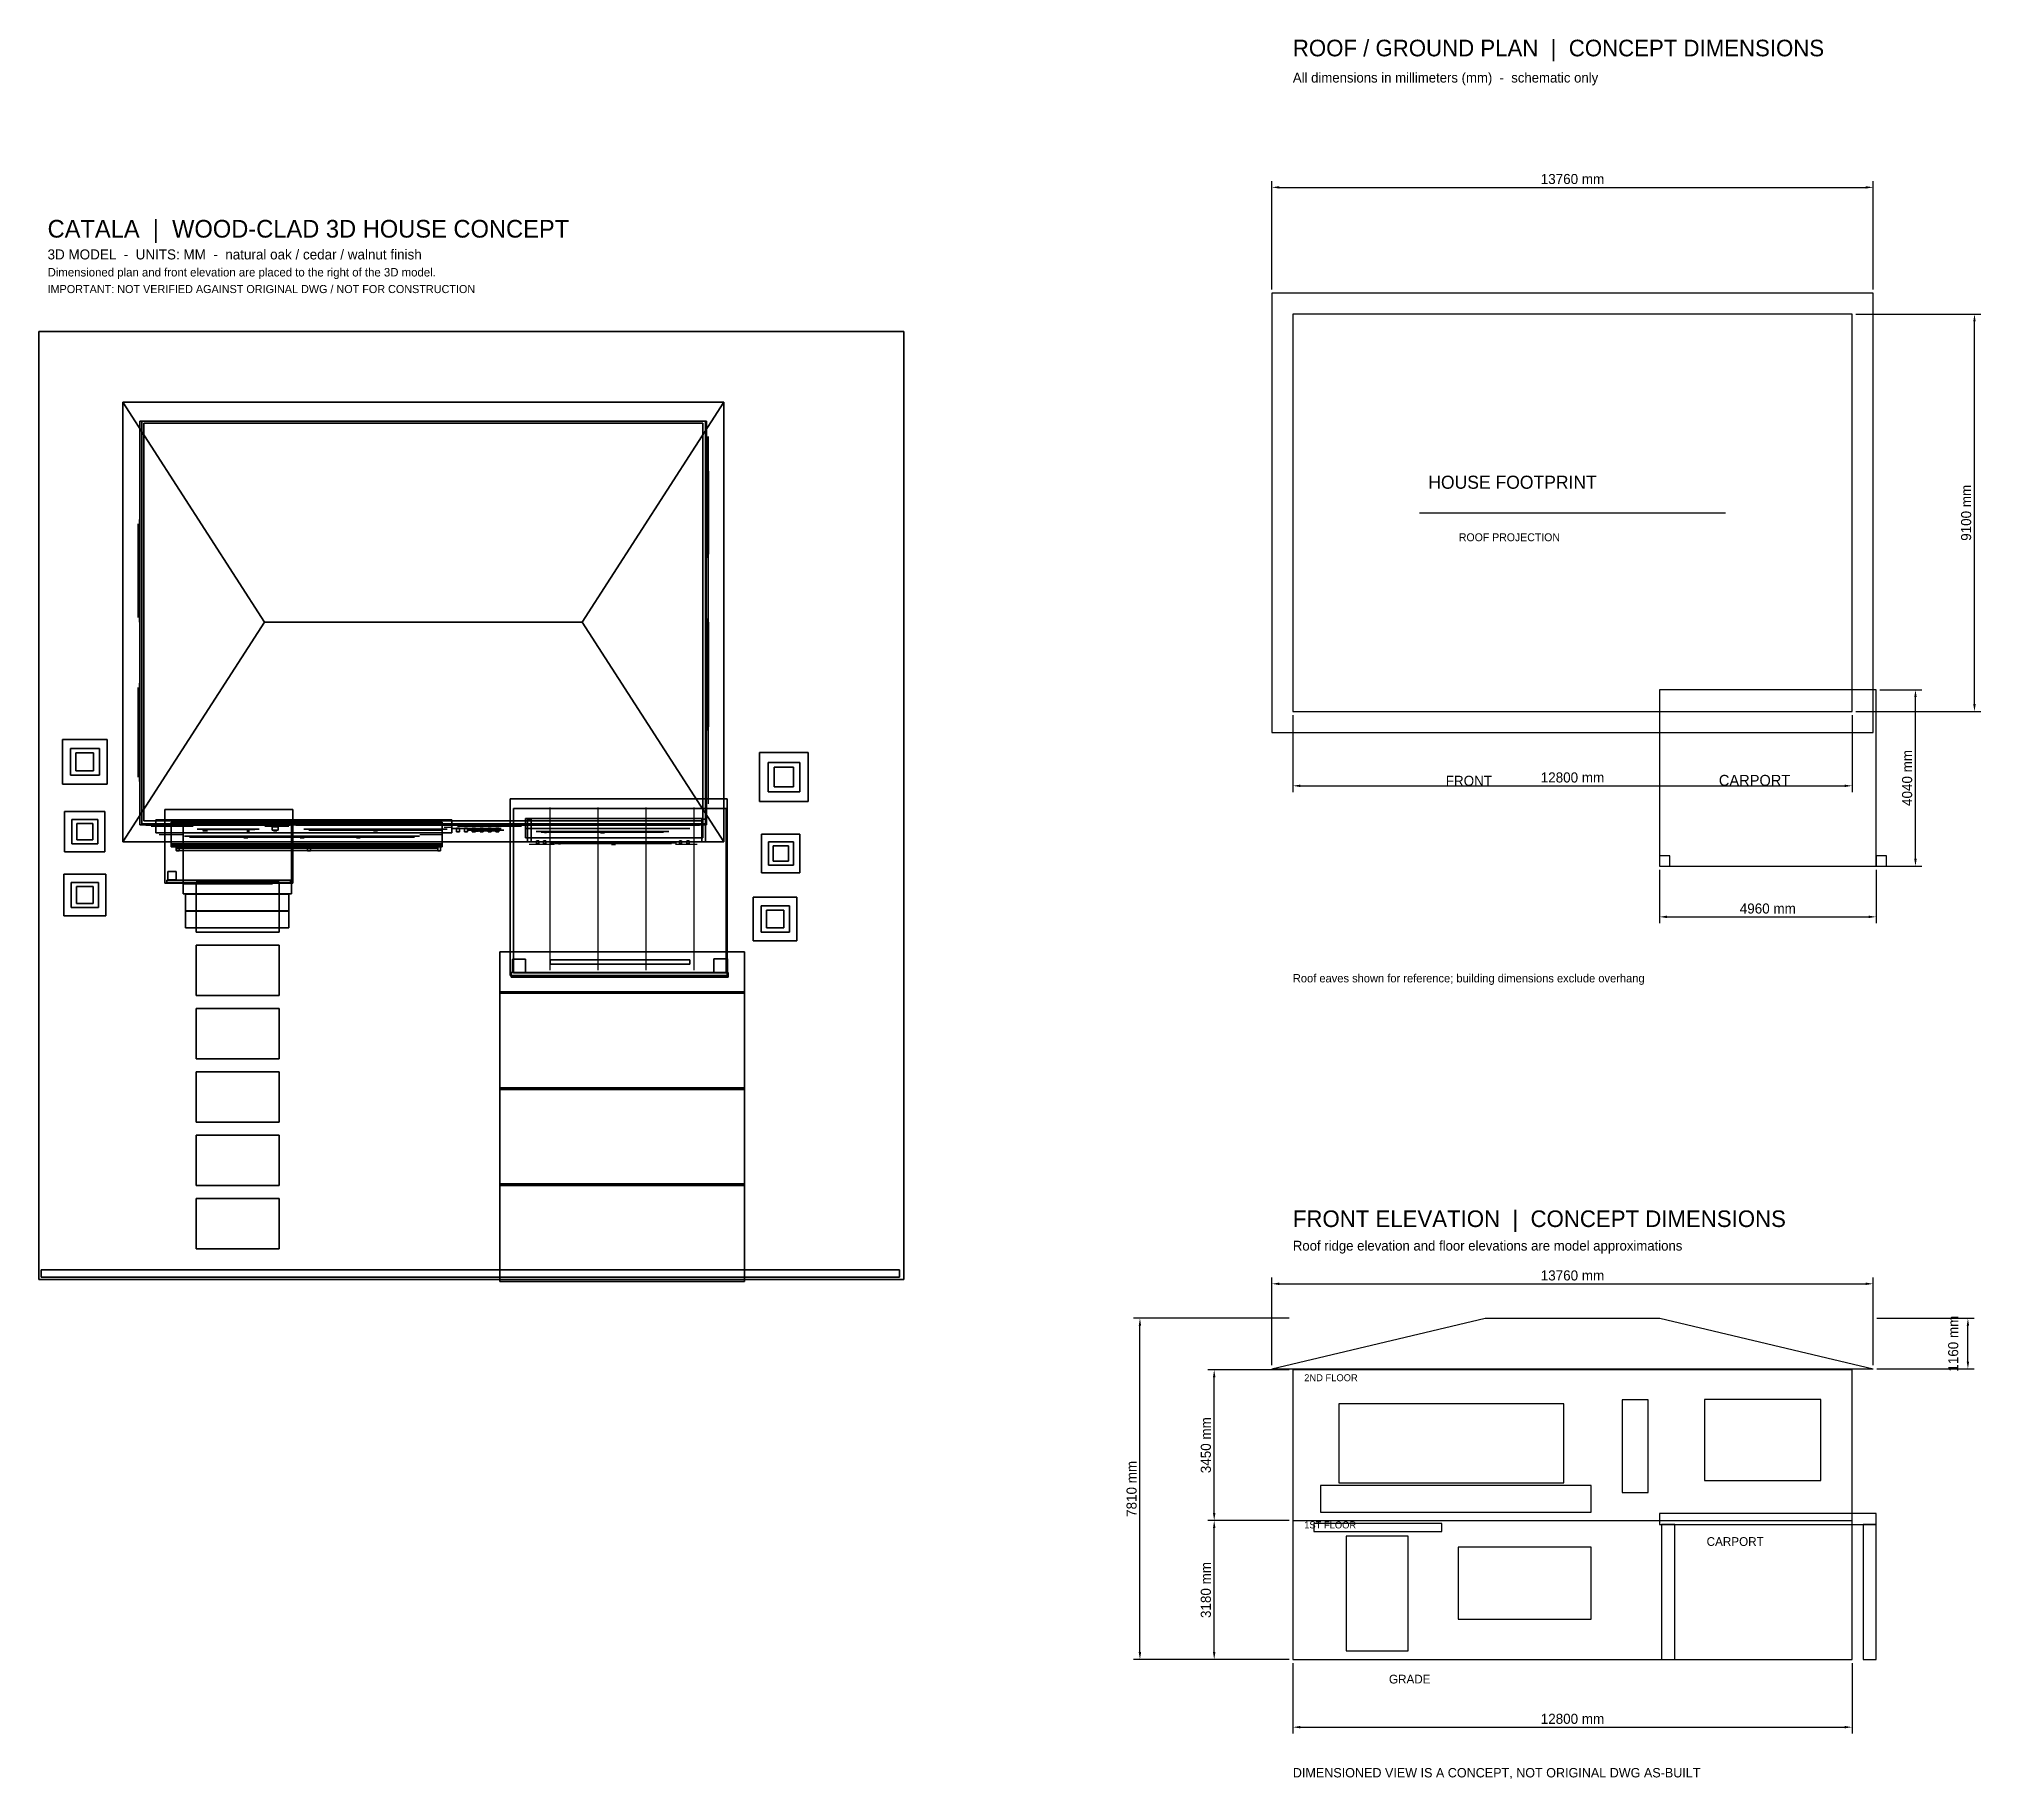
# Model space of a CAD drawing. Header units: millimetres. Extents: x -2400 to 42053, y -21940 to 17900.
import ezdxf

# ---------------------------------------------------------------- set-up
doc = ezdxf.new("R2010")
doc.units = ezdxf.units.MM
for name, color, linetype, true_color in [('BALCONY', 7, 'Continuous', 0x85898b), ('BALCONY_GLAZING', 7, 'Continuous', 0x668292), ('CAD_ELEVATION', 7, 'Continuous', 0x31302c), ('CAD_GUIDES', 7, 'Continuous', 0xb3aea5), ('CAD_LABELS', 7, 'Continuous', 0x302c28), ('CAD_PLAN', 7, 'Continuous', 0x31302c), ('DETAIL_TRIM', 7, 'Continuous', 0x85898b), ('DIMENSIONS_MM', 7, 'Continuous', 0xbc7034), ('DRIVEWAY', 7, 'Continuous', 0x85898b), ('ENTRY_DOOR', 7, 'Continuous', 0x593723), ('ENTRY_PATH', 7, 'Continuous', 0x85898b), ('ENTRY_STEPS', 7, 'Continuous', 0x85898b), ('EXTERIOR_GROUND', 7, 'Continuous', 0xb98755), ('EXTERIOR_LIGHTING', 7, 'Continuous', 0x85898b), ('EXTERIOR_UPPER', 7, 'Continuous', 0xc79662), ('FEATURE_CLADDING', 7, 'Continuous', 0x6a432f), ('FLOOR_BAND', 7, 'Continuous', 0x332923), ('FOUNDATION_PLINTH', 7, 'Continuous', 0x817a6e), ('GARAGE_BACK_WALL', 7, 'Continuous', 0xcba06d), ('GARAGE_CANOPY', 7, 'Continuous', 0x332c28), ('GARAGE_COLUMNS', 7, 'Continuous', 0xb98755), ('GARAGE_FASCIA', 7, 'Continuous', 0x241f1c), ('GARAGE_FLOOR', 7, 'Continuous', 0xadafb0), ('GLAZING', 7, 'Continuous', 0x365166), ('LANDSCAPING', 7, 'Continuous', 0x85898b), ('PLANTERS', 7, 'Continuous', 0xa8a69a), ('PORCH_CANOPY', 7, 'Continuous', 0x302a27), ('PORCH_COLUMN', 7, 'Continuous', 0xb98755), ('PORCH_FLOOR', 7, 'Continuous', 0x85898b), ('ROOF', 7, 'Continuous', 0x39322d), ('ROOF_FASCIA', 7, 'Continuous', 0x241f1c), ('SITE_CONTEXT', 7, 'Continuous', 0xeae7e0), ('VERTICAL_LOUVRES', 7, 'Continuous', 0x6c4128), ('WINDOW_FRAMES', 7, 'Continuous', 0x241f1c), ('WOOD_GRAIN', 7, 'Continuous', 0x593e2d), ('WOOD_SIDING', 7, 'Continuous', 0xa47449)]:
    doc.layers.add(name, color=color, linetype=linetype, true_color=true_color)
doc.dimstyles.get("Standard").update_dxf_attribs({"dimtxt": 2.5, "dimasz": 2.5, "dimexe": 1.25, "dimexo": 0.625, "dimtad": 1, "dimcen": 2.5, "dimazin": 3, "dimtfac": 1, "dimtmove": 0, "dimatfit": 3, "dimarcsym": 0})

msp = doc.modelspace()

# ---------------------------------------------------------------- texts
at = {"layer": 'CAD_GUIDES'}
msp.add_text('ROOF PROJECTION', height=180, dxfattribs=at).set_placement((30100, 6400))
at = {"layer": 'CAD_LABELS'}
for s, height, p in [('ROOF / GROUND PLAN  |  CONCEPT DIMENSIONS', 380, (26300, 17500)), ('All dimensions in millimeters (mm)  -  schematic only', 225, (26300, 16900)), ('CATALA  |  WOOD-CLAD 3D HOUSE CONCEPT', 405, (-2200, 13350)), ('3D MODEL  -  UNITS: MM  -  natural oak / cedar / walnut finish', 230, (-2200, 12850)), ('Dimensioned plan and front elevation are placed to the right of the 3D model.', 195, (-2200, 12460)), ('IMPORTANT: NOT VERIFIED AGAINST ORIGINAL DWG / NOT FOR CONSTRUCTION', 185, (-2200, 12080)), ('HOUSE FOOTPRINT', 300, (29400, 7600)), ('FRONT', 230, (29800, 800)), ('CARPORT', 250, (36050, 800)), ('Roof eaves shown for reference; building dimensions exclude overhang', 190, (26300, -3700)), ('FRONT ELEVATION  |  CONCEPT DIMENSIONS', 380, (26300, -9300)), ('Roof ridge elevation and floor elevations are model approximations', 225, (26300, -9840)), ('2ND FLOOR', 160, (26560, -12830)), ('1ST FLOOR', 160, (26560, -16200)), ('CARPORT', 200, (35770, -16600)), ('GRADE', 200, (28500, -19750)), ('DIMENSIONED VIEW IS A CONCEPT, NOT ORIGINAL DWG AS-BUILT', 215, (26300, -21900))]:
    msp.add_text(s, height=height, dxfattribs=at).set_placement(p)

# ---------------------------------------------------------------- dimensions: what is measured, and where the dimension line sits
at = {"layer": 'DIMENSIONS_MM'}
for base, p1, p2 in [((25820, 14500), (25820, 12080), (39580, 12080)), ((26300, 800), (26300, 2500), (39100, 2500)), ((34690, -2200), (34690, -1040), (39650, -1040)), ((25820, -10600), (25820, -12550), (39580, -12550)), ((26300, -20750), (26300, -19200), (39100, -19200))]:
    msp.add_linear_dim(base=base, p1=p1, p2=p2, dimstyle='Standard', override={"dimscale": 1, "dimtxt": 230, "dimasz": 170, "dimexe": 145, "dimexo": 85, "dimgap": 75, "dimtad": 1, "dimjust": 0, "dimtih": 0, "dimdec": 0, "dimzin": 8, "dimlunit": 2, "dimpost": '<> mm', "dimclrd": 30, "dimclre": 30, "dimclrt": 30, "dimtix": 0, "dimatfit": 3}, dxfattribs=at).render()
for base, p1, p2 in [((41900, 2500), (39100, 2500), (39100, 11600)), ((40550, -1040), (39650, -1040), (39650, 3000)), ((22800, -19200), (26300, -19200), (26300, -11390)), ((41750, -12550), (39580, -12550), (39580, -11390)), ((24500, -16020), (26300, -16020), (26300, -12570)), ((24500, -19200), (26300, -19200), (26300, -16020))]:
    msp.add_linear_dim(base=base, p1=p1, p2=p2, angle=90, dimstyle='Standard', override={"dimscale": 1, "dimtxt": 230, "dimasz": 170, "dimexe": 145, "dimexo": 85, "dimgap": 75, "dimtad": 1, "dimjust": 0, "dimtih": 0, "dimdec": 0, "dimzin": 8, "dimlunit": 2, "dimpost": '<> mm', "dimclrd": 30, "dimclre": 30, "dimclrt": 30, "dimtix": 0, "dimatfit": 3}, dxfattribs=at).render()

# ---------------------------------------------------------------- linework, layer by layer
at = {"layer": 'BALCONY', "color": 253, "true_color": 0xb9b8af}
for points in [[(630, -570, 3250), (630, -30, 3250), (6830, -30, 3250), (6830, -570, 3250)], [(630, -570, 3400), (6830, -570, 3400), (6830, -30, 3400), (630, -30, 3400)], [(6830, -30, 3250), (630, -30, 3250), (630, -30, 3400), (6830, -30, 3400)], [(630, -30, 3250), (630, -570, 3250), (630, -570, 3400), (630, -30, 3400)], [(6830, -570, 3250), (6830, -30, 3250), (6830, -30, 3400), (6830, -570, 3400)], [(630, -570, 3250), (6830, -570, 3250), (6830, -570, 3400), (630, -570, 3400)]]:
    msp.add_3dface(points, dxfattribs=at)
at = {"layer": 'BALCONY', "color": 250, "true_color": 0x241f1c}
for points in [[(630, -600, 3370), (630, -530, 3370), (6830, -530, 3370), (6830, -600, 3370)], [(630, -600, 3470), (6830, -600, 3470), (6830, -530, 3470), (630, -530, 3470)], [(6830, -530, 3370), (630, -530, 3370), (630, -530, 3470), (6830, -530, 3470)], [(630, -530, 3370), (630, -600, 3370), (630, -600, 3470), (630, -530, 3470)], [(630, -600, 3370), (6830, -600, 3370), (6830, -600, 3470), (630, -600, 3470)], [(740, -680, 3960), (740, -610, 3960), (6730, -610, 3960), (6730, -680, 3960)], [(740, -680, 4010), (6730, -680, 4010), (6730, -610, 4010), (740, -610, 4010)], [(6730, -610, 3960), (740, -610, 3960), (740, -610, 4010), (6730, -610, 4010)], [(740, -610, 3960), (740, -680, 3960), (740, -680, 4010), (740, -610, 4010)], [(740, -680, 3960), (6730, -680, 3960), (6730, -680, 4010), (740, -680, 4010)], [(750, -690, 3430), (750, -600, 3430), (815, -600, 3430), (815, -690, 3430)], [(750, -690, 3970), (815, -690, 3970), (815, -600, 3970), (750, -600, 3970)], [(815, -600, 3430), (750, -600, 3430), (750, -600, 3970), (815, -600, 3970)], [(750, -600, 3430), (750, -690, 3430), (750, -690, 3970), (750, -600, 3970)], [(750, -690, 3430), (815, -690, 3430), (815, -690, 3970), (750, -690, 3970)], [(815, -690, 3430), (815, -600, 3430), (815, -600, 3970), (815, -690, 3970)], [(3750, -690, 3430), (3750, -600, 3430), (3815, -600, 3430), (3815, -690, 3430)], [(3750, -690, 3970), (3815, -690, 3970), (3815, -600, 3970), (3750, -600, 3970)], [(3815, -600, 3430), (3750, -600, 3430), (3750, -600, 3970), (3815, -600, 3970)], [(3750, -600, 3430), (3750, -690, 3430), (3750, -690, 3970), (3750, -600, 3970)], [(3750, -690, 3430), (3815, -690, 3430), (3815, -690, 3970), (3750, -690, 3970)], [(3815, -690, 3430), (3815, -600, 3430), (3815, -600, 3970), (3815, -690, 3970)], [(6730, -690, 3430), (6730, -600, 3430), (6795, -600, 3430), (6795, -690, 3430)], [(6730, -690, 3970), (6795, -690, 3970), (6795, -600, 3970), (6730, -600, 3970)], [(6795, -600, 3430), (6730, -600, 3430), (6730, -600, 3970), (6795, -600, 3970)], [(6730, -600, 3430), (6730, -690, 3430), (6730, -690, 3970), (6730, -600, 3970)], [(6730, -680, 3960), (6730, -610, 3960), (6730, -610, 4010), (6730, -680, 4010)], [(6730, -690, 3430), (6795, -690, 3430), (6795, -690, 3970), (6730, -690, 3970)], [(6795, -690, 3430), (6795, -600, 3430), (6795, -600, 3970), (6795, -690, 3970)], [(6830, -600, 3370), (6830, -530, 3370), (6830, -530, 3470), (6830, -600, 3470)]]:
    msp.add_3dface(points, dxfattribs=at)
at = {"layer": 'BALCONY_GLAZING', "color": 145, "true_color": 0x668292}
msp.add_3dface([(750, -630, 3450), (6740, -630, 3450), (6740, -630, 3980), (750, -630, 3980)], dxfattribs=at)
at = {"layer": 'CAD_ELEVATION'}
for p, q in [((25820, -12550), (39580, -12550)), ((26300, -16020), (39100, -16020))]:
    msp.add_line(p, q, dxfattribs=at)
msp.add_lwpolyline([(25820, -12550), (30700, -11390), (34700, -11390), (39580, -12550)], dxfattribs=at)
for points in [[(26300, -19200), (39100, -19200), (39100, -12570), (26300, -12570)], [(33840, -15380), (34430, -15380), (34430, -13260), (33840, -13260)], [(35720, -15100), (38380, -15100), (38380, -13250), (35720, -13250)], [(27350, -15160), (32500, -15160), (32500, -13350), (27350, -13350)], [(34690, -16110), (39650, -16110), (39650, -15860), (34690, -15860)], [(27520, -19000), (28940, -19000), (28940, -16380), (27520, -16380)], [(34740, -19200), (35040, -19200), (35040, -16110), (34740, -16110)], [(39350, -19200), (39650, -19200), (39650, -16110), (39350, -16110)], [(30080, -18280), (33130, -18280), (33130, -16630), (30080, -16630)]]:
    msp.add_lwpolyline(points, close=True, dxfattribs=at)
at = {"layer": 'CAD_GUIDES'}
msp.add_line((29200, 7050), (36200, 7050), dxfattribs=at)
for points in [[(25820, 2020), (39580, 2020), (39580, 12080), (25820, 12080)], [(26930, -15830), (33130, -15830), (33130, -15220), (26930, -15220)], [(26780, -16270), (29710, -16270), (29710, -16090), (26780, -16090)]]:
    msp.add_lwpolyline(points, close=True, dxfattribs=at)
at = {"layer": 'CAD_PLAN'}
for p, q in [((27350, 2500), (32500, 2500)), ((35720, 2500), (38380, 2500))]:
    msp.add_line(p, q, dxfattribs=at)
for points in [[(26300, 2500), (39100, 2500), (39100, 11600), (26300, 11600)], [(34690, -1040), (39650, -1040), (39650, 3000), (34690, 3000)], [(34690, -1040), (34930, -1040), (34930, -800), (34690, -800)], [(39650, -1040), (39890, -1040), (39890, -800), (39650, -800)]]:
    msp.add_lwpolyline(points, close=True, dxfattribs=at)
at = {"layer": 'DETAIL_TRIM', "color": 250, "true_color": 0x30221e}
for points in [[(8780, -480, 3290), (8780, 40, 3290), (8870, 40, 3290), (8870, -480, 3290)], [(8780, -480, 6530), (8870, -480, 6530), (8870, 40, 6530), (8780, 40, 6530)], [(8870, 40, 3290), (8780, 40, 3290), (8780, 40, 6530), (8870, 40, 6530)], [(8780, 40, 3290), (8780, -480, 3290), (8780, -480, 6530), (8780, 40, 6530)], [(8870, -480, 3290), (8870, 40, 3290), (8870, 40, 6530), (8870, -480, 6530)], [(12770, -480, 3290), (12770, 40, 3290), (12860, 40, 3290), (12860, -480, 3290)], [(12770, -480, 6530), (12860, -480, 6530), (12860, 40, 6530), (12770, 40, 6530)], [(12860, 40, 3290), (12770, 40, 3290), (12770, 40, 6530), (12860, 40, 6530)], [(12770, 40, 3290), (12770, -480, 3290), (12770, -480, 6530), (12770, 40, 6530)], [(12860, -480, 3290), (12860, 40, 3290), (12860, 40, 6530), (12860, -480, 6530)], [(8780, -480, 3290), (8870, -480, 3290), (8870, -480, 6530), (8780, -480, 6530)], [(8990, -530, 3380), (8990, -460, 3380), (9040, -460, 3380), (9040, -530, 3380)], [(8990, -530, 6400), (9040, -530, 6400), (9040, -460, 6400), (8990, -460, 6400)], [(9040, -460, 3380), (8990, -460, 3380), (8990, -460, 6400), (9040, -460, 6400)], [(8990, -460, 3380), (8990, -530, 3380), (8990, -530, 6400), (8990, -460, 6400)], [(8990, -530, 3380), (9040, -530, 3380), (9040, -530, 6400), (8990, -530, 6400)], [(9040, -530, 3380), (9040, -460, 3380), (9040, -460, 6400), (9040, -530, 6400)], [(9150, -530, 3380), (9150, -460, 3380), (9200, -460, 3380), (9200, -530, 3380)], [(9150, -530, 6400), (9200, -530, 6400), (9200, -460, 6400), (9150, -460, 6400)], [(9200, -460, 3380), (9150, -460, 3380), (9150, -460, 6400), (9200, -460, 6400)], [(9150, -460, 3380), (9150, -530, 3380), (9150, -530, 6400), (9150, -460, 6400)], [(9150, -530, 3380), (9200, -530, 3380), (9200, -530, 6400), (9150, -530, 6400)], [(9200, -530, 3380), (9200, -460, 3380), (9200, -460, 6400), (9200, -530, 6400)], [(12260, -530, 3380), (12260, -460, 3380), (12310, -460, 3380), (12310, -530, 3380)], [(12260, -530, 6400), (12310, -530, 6400), (12310, -460, 6400), (12260, -460, 6400)], [(12310, -460, 3380), (12260, -460, 3380), (12260, -460, 6400), (12310, -460, 6400)], [(12260, -460, 3380), (12260, -530, 3380), (12260, -530, 6400), (12260, -460, 6400)], [(12260, -530, 3380), (12310, -530, 3380), (12310, -530, 6400), (12260, -530, 6400)], [(12310, -530, 3380), (12310, -460, 3380), (12310, -460, 6400), (12310, -530, 6400)], [(12430, -530, 3380), (12430, -460, 3380), (12480, -460, 3380), (12480, -530, 3380)], [(12430, -530, 6400), (12480, -530, 6400), (12480, -460, 6400), (12430, -460, 6400)], [(12480, -460, 3380), (12430, -460, 3380), (12430, -460, 6400), (12480, -460, 6400)], [(12430, -460, 3380), (12430, -530, 3380), (12430, -530, 6400), (12430, -460, 6400)], [(12430, -530, 3380), (12480, -530, 3380), (12480, -530, 6400), (12430, -530, 6400)], [(12480, -530, 3380), (12480, -460, 3380), (12480, -460, 6400), (12480, -530, 6400)], [(12770, -480, 3290), (12860, -480, 3290), (12860, -480, 6530), (12770, -480, 6530)]]:
    msp.add_3dface(points, dxfattribs=at)
at = {"layer": 'DRIVEWAY', "color": 253, "true_color": 0xb9b8af}
for points in [[(8150, -10550, 5), (8150, -3000, 5), (13750, -3000, 5), (13750, -10550, 5)], [(8150, -10550, 42), (13750, -10550, 42), (13750, -3000, 42), (8150, -3000, 42)], [(13750, -3000, 5), (8150, -3000, 5), (8150, -3000, 42), (13750, -3000, 42)], [(8150, -3000, 5), (8150, -10550, 5), (8150, -10550, 42), (8150, -3000, 42)], [(13750, -10550, 5), (13750, -3000, 5), (13750, -3000, 42), (13750, -10550, 42)], [(8150, -10550, 5), (13750, -10550, 5), (13750, -10550, 42), (8150, -10550, 42)]]:
    msp.add_3dface(points, dxfattribs=at)
at = {"layer": 'DRIVEWAY', "color": 253, "true_color": 0x9d9d97}
for points in [[(8150, -3950, 45), (8150, -3915, 45), (13750, -3915, 45), (13750, -3950, 45)], [(8150, -3950, 47), (13750, -3950, 47), (13750, -3915, 47), (8150, -3915, 47)], [(13750, -3915, 45), (8150, -3915, 45), (8150, -3915, 47), (13750, -3915, 47)], [(8150, -3915, 45), (8150, -3950, 45), (8150, -3950, 47), (8150, -3915, 47)], [(8150, -3950, 45), (13750, -3950, 45), (13750, -3950, 47), (8150, -3950, 47)], [(13750, -3950, 45), (13750, -3915, 45), (13750, -3915, 47), (13750, -3950, 47)], [(8150, -6150, 45), (8150, -6115, 45), (13750, -6115, 45), (13750, -6150, 45)], [(8150, -6150, 47), (13750, -6150, 47), (13750, -6115, 47), (8150, -6115, 47)], [(13750, -6115, 45), (8150, -6115, 45), (8150, -6115, 47), (13750, -6115, 47)], [(8150, -6115, 45), (8150, -6150, 45), (8150, -6150, 47), (8150, -6115, 47)], [(8150, -6150, 45), (13750, -6150, 45), (13750, -6150, 47), (8150, -6150, 47)], [(13750, -6150, 45), (13750, -6115, 45), (13750, -6115, 47), (13750, -6150, 47)], [(8150, -8350, 45), (8150, -8315, 45), (13750, -8315, 45), (13750, -8350, 45)], [(8150, -8350, 47), (13750, -8350, 47), (13750, -8315, 47), (8150, -8315, 47)], [(13750, -8315, 45), (8150, -8315, 45), (8150, -8315, 47), (13750, -8315, 47)], [(8150, -8315, 45), (8150, -8350, 45), (8150, -8350, 47), (8150, -8315, 47)], [(8150, -8350, 45), (13750, -8350, 45), (13750, -8350, 47), (8150, -8350, 47)], [(13750, -8350, 45), (13750, -8315, 45), (13750, -8315, 47), (13750, -8350, 47)]]:
    msp.add_3dface(points, dxfattribs=at)
at = {"layer": 'ENTRY_DOOR', "color": 250, "true_color": 0x241f1c}
msp.add_3dface([(1220, -190, 200), (2640, -190, 200), (2640, -190, 2820), (1220, -190, 2820)], dxfattribs=at)
at = {"layer": 'ENTRY_DOOR', "color": 39, "true_color": 0x633a24}
msp.add_3dface([(1340, -200, 200), (2540, -200, 200), (2540, -200, 2690), (1340, -200, 2690)], dxfattribs=at)
at = {"layer": 'ENTRY_DOOR', "color": 35, "true_color": 0x9e714e}
msp.add_3dface([(1350, -230, 250), (1460, -230, 250), (1460, -230, 2690), (1350, -230, 2690)], dxfattribs=at)
at = {"layer": 'ENTRY_DOOR', "color": 254, "true_color": 0xd5cec0}
msp.add_3dface([(2360, -235, 1200), (2420, -235, 1200), (2420, -235, 1570), (2360, -235, 1570)], dxfattribs=at)
at = {"layer": 'ENTRY_PATH', "color": 254, "true_color": 0xe7ded0}
for points in [[(1200, -2550, 46), (1200, -1400, 46), (3100, -1400, 46), (3100, -2550, 46)], [(1200, -2550, 61), (3100, -2550, 61), (3100, -1400, 61), (1200, -1400, 61)], [(3100, -1400, 46), (1200, -1400, 46), (1200, -1400, 61), (3100, -1400, 61)], [(1200, -1400, 46), (1200, -2550, 46), (1200, -2550, 61), (1200, -1400, 61)], [(3100, -2550, 46), (3100, -1400, 46), (3100, -1400, 61), (3100, -2550, 61)], [(1200, -2550, 46), (3100, -2550, 46), (3100, -2550, 61), (1200, -2550, 61)], [(1200, -4000, 46), (1200, -2850, 46), (3100, -2850, 46), (3100, -4000, 46)], [(1200, -4000, 61), (3100, -4000, 61), (3100, -2850, 61), (1200, -2850, 61)], [(3100, -2850, 46), (1200, -2850, 46), (1200, -2850, 61), (3100, -2850, 61)], [(1200, -2850, 46), (1200, -4000, 46), (1200, -4000, 61), (1200, -2850, 61)], [(3100, -4000, 46), (3100, -2850, 46), (3100, -2850, 61), (3100, -4000, 61)], [(1200, -4000, 46), (3100, -4000, 46), (3100, -4000, 61), (1200, -4000, 61)], [(1200, -5450, 46), (1200, -4300, 46), (3100, -4300, 46), (3100, -5450, 46)], [(1200, -5450, 61), (3100, -5450, 61), (3100, -4300, 61), (1200, -4300, 61)], [(3100, -4300, 46), (1200, -4300, 46), (1200, -4300, 61), (3100, -4300, 61)], [(1200, -4300, 46), (1200, -5450, 46), (1200, -5450, 61), (1200, -4300, 61)], [(3100, -5450, 46), (3100, -4300, 46), (3100, -4300, 61), (3100, -5450, 61)], [(1200, -5450, 46), (3100, -5450, 46), (3100, -5450, 61), (1200, -5450, 61)], [(1200, -6900, 46), (1200, -5750, 46), (3100, -5750, 46), (3100, -6900, 46)], [(1200, -6900, 61), (3100, -6900, 61), (3100, -5750, 61), (1200, -5750, 61)], [(3100, -5750, 46), (1200, -5750, 46), (1200, -5750, 61), (3100, -5750, 61)], [(1200, -5750, 46), (1200, -6900, 46), (1200, -6900, 61), (1200, -5750, 61)], [(3100, -6900, 46), (3100, -5750, 46), (3100, -5750, 61), (3100, -6900, 61)], [(1200, -6900, 46), (3100, -6900, 46), (3100, -6900, 61), (1200, -6900, 61)], [(1200, -8350, 46), (1200, -7200, 46), (3100, -7200, 46), (3100, -8350, 46)], [(1200, -8350, 61), (3100, -8350, 61), (3100, -7200, 61), (1200, -7200, 61)], [(3100, -7200, 46), (1200, -7200, 46), (1200, -7200, 61), (3100, -7200, 61)], [(1200, -7200, 46), (1200, -8350, 46), (1200, -8350, 61), (1200, -7200, 61)], [(3100, -8350, 46), (3100, -7200, 46), (3100, -7200, 61), (3100, -8350, 61)], [(1200, -8350, 46), (3100, -8350, 46), (3100, -8350, 61), (1200, -8350, 61)], [(1200, -9800, 46), (1200, -8650, 46), (3100, -8650, 46), (3100, -9800, 46)], [(1200, -9800, 61), (3100, -9800, 61), (3100, -8650, 61), (1200, -8650, 61)], [(3100, -8650, 46), (1200, -8650, 46), (1200, -8650, 61), (3100, -8650, 61)], [(1200, -8650, 46), (1200, -9800, 46), (1200, -9800, 61), (1200, -8650, 61)], [(3100, -9800, 46), (3100, -8650, 46), (3100, -8650, 61), (3100, -9800, 61)], [(1200, -9800, 46), (3100, -9800, 46), (3100, -9800, 61), (1200, -9800, 61)]]:
    msp.add_3dface(points, dxfattribs=at)
at = {"layer": 'ENTRY_STEPS', "color": 33, "true_color": 0xcaa074}
for points in [[(960, -2060, 18), (960, -1680, 18), (3320, -1680, 18), (3320, -2060, 18)], [(960, -2060, 130), (3320, -2060, 130), (3320, -1680, 130), (960, -1680, 130)], [(3320, -1680, 18), (960, -1680, 18), (960, -1680, 130), (3320, -1680, 130)], [(960, -1680, 18), (960, -2060, 18), (960, -2060, 130), (960, -1680, 130)], [(3320, -2060, 18), (3320, -1680, 18), (3320, -1680, 130), (3320, -2060, 130)], [(960, -2060, 18), (3320, -2060, 18), (3320, -2060, 130), (960, -2060, 130)], [(960, -2450, 10), (960, -2070, 10), (3320, -2070, 10), (3320, -2450, 10)], [(960, -2450, 85), (3320, -2450, 85), (3320, -2070, 85), (960, -2070, 85)], [(3320, -2070, 10), (960, -2070, 10), (960, -2070, 85), (3320, -2070, 85)], [(960, -2070, 10), (960, -2450, 10), (960, -2450, 85), (960, -2070, 85)], [(3320, -2450, 10), (3320, -2070, 10), (3320, -2070, 85), (3320, -2450, 85)], [(960, -2450, 10), (3320, -2450, 10), (3320, -2450, 85), (960, -2450, 85)]]:
    msp.add_3dface(points, dxfattribs=at)
at = {"layer": 'EXTERIOR_GROUND', "color": 23, "true_color": 0xb98755}
for points in [[(0, 0), (0, 9100), (12800, 9100), (12800, 0)], [(0, 0, 3180), (12800, 0, 3180), (12800, 9100, 3180), (0, 9100, 3180)], [(12800, 9100), (0, 9100), (0, 9100, 3180), (12800, 9100, 3180)], [(0, 9100), (0, 0), (0, 0, 3180), (0, 9100, 3180)], [(12800, 0), (12800, 9100), (12800, 9100, 3180), (12800, 0, 3180)], [(0, 0), (12800, 0), (12800, 0, 3180), (0, 0, 3180)], [(8500, -104, 220), (12720, -104, 220), (12720, -104, 3030), (8500, -104, 3030)]]:
    msp.add_3dface(points, dxfattribs=at)
at = {"layer": 'EXTERIOR_GROUND', "color": 33, "true_color": 0xc79662}
msp.add_3dface([(3480, -102, 220), (8460, -102, 220), (8460, -102, 3040), (3480, -102, 3040)], dxfattribs=at)
at = {"layer": 'EXTERIOR_LIGHTING', "color": 250, "true_color": 0x241f1c}
for points in [[(2940, -218, 1950), (2940, -140, 1950), (3080, -140, 1950), (3080, -218, 1950)], [(2940, -218, 2370), (3080, -218, 2370), (3080, -140, 2370), (2940, -140, 2370)], [(3080, -140, 1950), (2940, -140, 1950), (2940, -140, 2370), (3080, -140, 2370)], [(2940, -140, 1950), (2940, -218, 1950), (2940, -218, 2370), (2940, -140, 2370)], [(2940, -218, 1950), (3080, -218, 1950), (3080, -218, 2370), (2940, -218, 2370)], [(3080, -218, 1950), (3080, -140, 1950), (3080, -140, 2370), (3080, -218, 2370)]]:
    msp.add_3dface(points, dxfattribs=at)
at = {"layer": 'EXTERIOR_LIGHTING', "color": 7, "true_color": 0xf9f4df}
for points in [[(2967, -230, 2315), (2967, -220, 2315), (3050, -220, 2315), (3050, -230, 2315)], [(2967, -230, 2337), (3050, -230, 2337), (3050, -220, 2337), (2967, -220, 2337)], [(3050, -220, 2315), (2967, -220, 2315), (2967, -220, 2337), (3050, -220, 2337)], [(2967, -220, 2315), (2967, -230, 2315), (2967, -230, 2337), (2967, -220, 2337)], [(2967, -230, 1985), (2967, -220, 1985), (3050, -220, 1985), (3050, -230, 1985)], [(2967, -230, 2008), (3050, -230, 2008), (3050, -220, 2008), (2967, -220, 2008)], [(3050, -220, 1985), (2967, -220, 1985), (2967, -220, 2008), (3050, -220, 2008)], [(2967, -220, 1985), (2967, -230, 1985), (2967, -230, 2008), (2967, -220, 2008)], [(2967, -230, 2315), (3050, -230, 2315), (3050, -230, 2337), (2967, -230, 2337)], [(2967, -230, 1985), (3050, -230, 1985), (3050, -230, 2008), (2967, -230, 2008)], [(3050, -230, 2315), (3050, -220, 2315), (3050, -220, 2337), (3050, -230, 2337)], [(3050, -230, 1985), (3050, -220, 1985), (3050, -220, 2008), (3050, -230, 2008)], [(910, -1440, 2890), (910, -1425, 2890), (2950, -1425, 2890), (2950, -1440, 2890)], [(910, -1440, 2910), (2950, -1440, 2910), (2950, -1425, 2910), (910, -1425, 2910)], [(2950, -1425, 2890), (910, -1425, 2890), (910, -1425, 2910), (2950, -1425, 2910)], [(910, -1425, 2890), (910, -1440, 2890), (910, -1440, 2910), (910, -1425, 2910)], [(910, -1440, 2890), (2950, -1440, 2890), (2950, -1440, 2910), (910, -1440, 2910)], [(2950, -1440, 2890), (2950, -1425, 2890), (2950, -1425, 2910), (2950, -1440, 2910)], [(9300, -3280, 3034), (9300, -3180, 3034), (12500, -3180, 3034), (12500, -3280, 3034)], [(9300, -3280, 3045), (12500, -3280, 3045), (12500, -3180, 3045), (9300, -3180, 3045)], [(12500, -3180, 3034), (9300, -3180, 3034), (9300, -3180, 3045), (12500, -3180, 3045)], [(9300, -3180, 3034), (9300, -3280, 3034), (9300, -3280, 3045), (9300, -3180, 3045)], [(9300, -3280, 3034), (12500, -3280, 3034), (12500, -3280, 3045), (9300, -3280, 3045)], [(12500, -3280, 3034), (12500, -3180, 3034), (12500, -3180, 3045), (12500, -3280, 3045)]]:
    msp.add_3dface(points, dxfattribs=at)
at = {"layer": 'EXTERIOR_UPPER', "color": 33, "true_color": 0xc79662}
for points in [[(0, 0, 3180), (0, 9100, 3180), (12800, 9100, 3180), (12800, 0, 3180)], [(0, 0, 6630), (12800, 0, 6630), (12800, 9100, 6630), (0, 9100, 6630)], [(12800, 9100, 3180), (0, 9100, 3180), (0, 9100, 6630), (12800, 9100, 6630)], [(0, 9100, 3180), (0, 0, 3180), (0, 0, 6630), (0, 9100, 6630)], [(12800, 0, 3180), (12800, 9100, 3180), (12800, 9100, 6630), (12800, 0, 6630)], [(0, 0, 3180), (12800, 0, 3180), (12800, 0, 6630), (0, 0, 6630)], [(280, -280, 3400), (280, 20, 3400), (7050, 20, 3400), (7050, -280, 3400)], [(280, -280, 6450), (7050, -280, 6450), (7050, 20, 6450), (280, 20, 6450)], [(7050, 20, 3400), (280, 20, 3400), (280, 20, 6450), (7050, 20, 6450)], [(280, 20, 3400), (280, -280, 3400), (280, -280, 6450), (280, 20, 6450)], [(7050, -280, 3400), (7050, 20, 3400), (7050, 20, 6450), (7050, -280, 6450)], [(280, -280, 3400), (7050, -280, 3400), (7050, -280, 6450), (280, -280, 6450)]]:
    msp.add_3dface(points, dxfattribs=at)
at = {"layer": 'FEATURE_CLADDING', "color": 250, "true_color": 0x241f1c}
for points in [[(12900, 7900, 750), (12900, 8800, 750), (12900, 8800, 800), (12900, 7900, 800)], [(12900, 7900, 1000), (12900, 8800, 1000), (12900, 8800, 1050), (12900, 7900, 1050)], [(12900, 7900, 1250), (12900, 8800, 1250), (12900, 8800, 1300), (12900, 7900, 1300)], [(12900, 6020, 940), (12900, 8080, 940), (12900, 8080, 2680), (12900, 6020, 2680)], [(12927, 7005, 1020), (12927, 7095, 1020), (12927, 7095, 2600), (12927, 7005, 2600)], [(12900, 2070, 4020), (12900, 4630, 4020), (12900, 4630, 5980), (12900, 2070, 5980)], [(12927, 3305, 4100), (12927, 3395, 4100), (12927, 3395, 5900), (12927, 3305, 5900)]]:
    msp.add_3dface(points, dxfattribs=at)
at = {"layer": 'FEATURE_CLADDING', "color": 167, "true_color": 0x365166}
for points in [[(12923, 6100, 1020), (12923, 8000, 1020), (12923, 8000, 2600), (12923, 6100, 2600)], [(12923, 2150, 4100), (12923, 4550, 4100), (12923, 4550, 5900), (12923, 2150, 5900)]]:
    msp.add_3dface(points, dxfattribs=at)
at = {"layer": 'FEATURE_CLADDING', "color": 17, "true_color": 0x6a432f}
for points in [[(8740, -390, 3300), (8740, 50, 3300), (12800, 50, 3300), (12800, -390, 3300)], [(8740, -390, 6520), (12800, -390, 6520), (12800, 50, 6520), (8740, 50, 6520)], [(12800, 50, 3300), (8740, 50, 3300), (8740, 50, 6520), (12800, 50, 6520)], [(8740, 50, 3300), (8740, -390, 3300), (8740, -390, 6520), (8740, 50, 6520)], [(12800, -390, 3300), (12800, 50, 3300), (12800, 50, 6520), (12800, -390, 6520)], [(7050, -180, 220), (8180, -180, 220), (8180, -180, 3080), (7050, -180, 3080)], [(8740, -390, 3300), (12800, -390, 3300), (12800, -390, 6520), (8740, -390, 6520)]]:
    msp.add_3dface(points, dxfattribs=at)
at = {"layer": 'FEATURE_CLADDING', "color": 33, "true_color": 0xcaa074}
for points in [[(50, -101, 220), (3350, -101, 220), (3350, -101, 3040), (50, -101, 3040)], [(7180, -120, 3300), (8650, -120, 3300), (8650, -120, 6490), (7180, -120, 6490)]]:
    msp.add_3dface(points, dxfattribs=at)
at = {"layer": 'FLOOR_BAND', "color": 250, "true_color": 0x302a27}
for points in [[(-40, -70, 3080), (-40, 9150, 3080), (12860, 9150, 3080), (12860, -70, 3080)], [(-40, -70, 3230), (12860, -70, 3230), (12860, 9150, 3230), (-40, 9150, 3230)], [(12860, 9150, 3080), (-40, 9150, 3080), (-40, 9150, 3230), (12860, 9150, 3230)], [(-40, 9150, 3080), (-40, -70, 3080), (-40, -70, 3230), (-40, 9150, 3230)], [(12860, -70, 3080), (12860, 9150, 3080), (12860, 9150, 3230), (12860, -70, 3230)], [(-40, -70, 3080), (12860, -70, 3080), (12860, -70, 3230), (-40, -70, 3230)]]:
    msp.add_3dface(points, dxfattribs=at)
at = {"layer": 'FOUNDATION_PLINTH', "color": 27, "true_color": 0x815235}
for points in [[(-90, -90), (-90, 9150), (12880, 9150), (12880, -90)], [(-90, -90, 200), (12880, -90, 200), (12880, 9150, 200), (-90, 9150, 200)], [(12880, 9150), (-90, 9150), (-90, 9150, 200), (12880, 9150, 200)], [(-90, 9150), (-90, -90), (-90, -90, 200), (-90, 9150, 200)], [(12880, -90), (12880, 9150), (12880, 9150, 200), (12880, -90, 200)], [(-90, -90), (12880, -90), (12880, -90, 200), (-90, -90, 200)]]:
    msp.add_3dface(points, dxfattribs=at)
at = {"layer": 'GARAGE_BACK_WALL', "color": 33, "true_color": 0xcba06d}
msp.add_3dface([(8740, -180, 290), (12500, -180, 290), (12500, -180, 2980), (8740, -180, 2980)], dxfattribs=at)
at = {"layer": 'GARAGE_CANOPY', "color": 250, "true_color": 0x302a27}
for points in [[(8390, -3540, 3090), (8390, 500, 3090), (13350, 500, 3090), (13350, -3540, 3090)], [(8390, -3540, 3340), (13350, -3540, 3340), (13350, 500, 3340), (8390, 500, 3340)], [(13350, 500, 3090), (8390, 500, 3090), (8390, 500, 3340), (13350, 500, 3340)], [(8390, 500, 3090), (8390, -3540, 3090), (8390, -3540, 3340), (8390, 500, 3340)], [(13350, -3540, 3090), (13350, 500, 3090), (13350, 500, 3340), (13350, -3540, 3340)], [(8390, -3540, 3090), (13350, -3540, 3090), (13350, -3540, 3340), (8390, -3540, 3340)]]:
    msp.add_3dface(points, dxfattribs=at)
at = {"layer": 'GARAGE_COLUMNS', "color": 35, "true_color": 0xa87950}
for points in [[(8440, -3470), (8440, -3170), (8740, -3170), (8740, -3470)], [(8440, -3470, 3090), (8740, -3470, 3090), (8740, -3170, 3090), (8440, -3170, 3090)], [(8740, -3170), (8440, -3170), (8440, -3170, 3090), (8740, -3170, 3090)], [(8440, -3170), (8440, -3470), (8440, -3470, 3090), (8440, -3170, 3090)], [(8440, -3470), (8740, -3470), (8740, -3470, 3090), (8440, -3470, 3090)], [(8740, -3470), (8740, -3170), (8740, -3170, 3090), (8740, -3470, 3090)], [(13050, -3470), (13050, -3160), (13360, -3160), (13360, -3470)], [(13050, -3470, 3090), (13360, -3470, 3090), (13360, -3160, 3090), (13050, -3160, 3090)], [(13360, -3160), (13050, -3160), (13050, -3160, 3090), (13360, -3160, 3090)], [(13050, -3160), (13050, -3470), (13050, -3470, 3090), (13050, -3160, 3090)], [(13050, -3470), (13360, -3470), (13360, -3470, 3090), (13050, -3470, 3090)], [(13360, -3470), (13360, -3160), (13360, -3160, 3090), (13360, -3470, 3090)]]:
    msp.add_3dface(points, dxfattribs=at)
at = {"layer": 'GARAGE_FASCIA', "color": 250, "true_color": 0x241f1c}
for points in [[(8410, -3580, 3050), (8410, -3470, 3050), (13380, -3470, 3050), (13380, -3580, 3050)], [(8410, -3580, 3360), (13380, -3580, 3360), (13380, -3470, 3360), (8410, -3470, 3360)], [(13380, -3470, 3050), (8410, -3470, 3050), (8410, -3470, 3360), (13380, -3470, 3360)], [(8410, -3470, 3050), (8410, -3580, 3050), (8410, -3580, 3360), (8410, -3470, 3360)], [(13380, -3580, 3050), (13380, -3470, 3050), (13380, -3470, 3360), (13380, -3580, 3360)], [(8410, -3580, 3050), (13380, -3580, 3050), (13380, -3580, 3360), (8410, -3580, 3360)]]:
    msp.add_3dface(points, dxfattribs=at)
at = {"layer": 'GARAGE_FLOOR', "color": 253, "true_color": 0xb9b8af}
for points in [[(8460, -3480, 15), (8460, 280, 15), (13330, 280, 15), (13330, -3480, 15)], [(8460, -3480, 140), (13330, -3480, 140), (13330, 280, 140), (8460, 280, 140)], [(13330, 280, 15), (8460, 280, 15), (8460, 280, 140), (13330, 280, 140)], [(8460, 280, 15), (8460, -3480, 15), (8460, -3480, 140), (8460, 280, 140)], [(13330, -3480, 15), (13330, 280, 15), (13330, 280, 140), (13330, -3480, 140)], [(8460, -3480, 15), (13330, -3480, 15), (13330, -3480, 140), (8460, -3480, 140)]]:
    msp.add_3dface(points, dxfattribs=at)
at = {"layer": 'GLAZING', "color": 167, "true_color": 0x365166}
for points in [[(-130, 4650, 4050), (-130, 6800, 4050), (-130, 6800, 5900), (-130, 4650, 5900)], [(-130, 1000, 1000), (-130, 3050, 1000), (-130, 3050, 2620), (-130, 1000, 2620)], [(1050, -373, 4040), (6200, -373, 4040), (6200, -373, 5850), (1050, -373, 5850)], [(3780, -213, 920), (6830, -213, 920), (6830, -213, 2570), (3780, -213, 2570)], [(7540, -233, 3820), (8130, -233, 3820), (8130, -233, 5940), (7540, -233, 5940)], [(9100, -263, 1090), (11900, -263, 1090), (11900, -263, 2420), (9100, -263, 2420)], [(9420, -523, 4100), (12080, -523, 4100), (12080, -523, 5950), (9420, -523, 5950)]]:
    msp.add_3dface(points, dxfattribs=at)
at = {"layer": 'GLAZING', "color": 145, "true_color": 0x668292}
for points in [[(1125, -378, 4140), (1170, -378, 4140), (1170, -378, 5750), (1125, -378, 5750)], [(3855, -218, 1020), (3900, -218, 1020), (3900, -218, 2470), (3855, -218, 2470)], [(7615, -238, 3920), (7660, -238, 3920), (7660, -238, 5840), (7615, -238, 5840)], [(9175, -268, 1190), (9220, -268, 1190), (9220, -268, 2320), (9175, -268, 2320)], [(9495, -528, 4200), (9540, -528, 4200), (9540, -528, 5850), (9495, -528, 5850)]]:
    msp.add_3dface(points, dxfattribs=at)
at = {"layer": 'LANDSCAPING', "color": 251, "true_color": 0x43564b}
for points in [[(-1676.4, 1044, 160), (-1676.4, 1656, 160), (-1013.4, 1656, 160), (-1013.4, 1044, 160)], [(-1676.4, 1044, 740), (-1013.4, 1044, 740), (-1013.4, 1656, 740), (-1676.4, 1656, 740)], [(-1013.4, 1656, 160), (-1676.4, 1656, 160), (-1676.4, 1656, 740), (-1013.4, 1656, 740)], [(-1676.4, 1656, 160), (-1676.4, 1044, 160), (-1676.4, 1044, 740), (-1676.4, 1656, 740)], [(-1013.4, 1044, 160), (-1013.4, 1656, 160), (-1013.4, 1656, 740), (-1013.4, 1044, 740)], [(14291.6, 664, 160), (14291.6, 1336, 160), (15019.6, 1336, 160), (15019.6, 664, 160)], [(14291.6, 664, 740), (15019.6, 664, 740), (15019.6, 1336, 740), (14291.6, 1336, 740)], [(15019.6, 1336, 160), (14291.6, 1336, 160), (14291.6, 1336, 740), (15019.6, 1336, 740)], [(14291.6, 1336, 160), (14291.6, 664, 160), (14291.6, 664, 740), (14291.6, 1336, 740)], [(15019.6, 664, 160), (15019.6, 1336, 160), (15019.6, 1336, 740), (15019.6, 664, 740)], [(-1676.4, 1044, 160), (-1013.4, 1044, 160), (-1013.4, 1044, 740), (-1676.4, 1044, 740)], [(14291.6, 664, 160), (15019.6, 664, 160), (15019.6, 664, 740), (14291.6, 664, 740)], [(-1644.4, -526, 160), (-1644.4, 26, 160), (-1046.4, 26, 160), (-1046.4, -526, 160)], [(-1644.4, -526, 740), (-1046.4, -526, 740), (-1046.4, 26, 740), (-1644.4, 26, 740)], [(-1046.4, 26, 160), (-1644.4, 26, 160), (-1644.4, 26, 740), (-1046.4, 26, 740)], [(-1644.4, 26, 160), (-1644.4, -526, 160), (-1644.4, -526, 740), (-1644.4, 26, 740)], [(-1046.4, -526, 160), (-1046.4, 26, 160), (-1046.4, 26, 740), (-1046.4, -526, 740)], [(-1644.4, -526, 160), (-1046.4, -526, 160), (-1046.4, -526, 740), (-1644.4, -526, 740)], [(14298.4, -1014, 160), (14298.4, -486, 160), (14870.4, -486, 160), (14870.4, -1014, 160)], [(14298.4, -1014, 740), (14870.4, -1014, 740), (14870.4, -486, 740), (14298.4, -486, 740)], [(14870.4, -486, 160), (14298.4, -486, 160), (14298.4, -486, 740), (14870.4, -486, 740)], [(14298.4, -486, 160), (14298.4, -1014, 160), (14298.4, -1014, 740), (14298.4, -486, 740)], [(14870.4, -1014, 160), (14870.4, -486, 160), (14870.4, -486, 740), (14870.4, -1014, 740)], [(14298.4, -1014, 160), (14870.4, -1014, 160), (14870.4, -1014, 740), (14298.4, -1014, 740)], [(-1657.2, -1988, 160), (-1657.2, -1412, 160), (-1033.2, -1412, 160), (-1033.2, -1988, 160)], [(-1657.2, -1988, 740), (-1033.2, -1988, 740), (-1033.2, -1412, 740), (-1657.2, -1412, 740)], [(-1033.2, -1412, 160), (-1657.2, -1412, 160), (-1657.2, -1412, 740), (-1033.2, -1412, 740)], [(-1657.2, -1412, 160), (-1657.2, -1988, 160), (-1657.2, -1988, 740), (-1657.2, -1412, 740)], [(-1033.2, -1988, 160), (-1033.2, -1412, 160), (-1033.2, -1412, 740), (-1033.2, -1988, 740)], [(-1657.2, -1988, 160), (-1033.2, -1988, 160), (-1033.2, -1988, 740), (-1657.2, -1988, 740)], [(14130, -2550, 160), (14130, -1950, 160), (14780, -1950, 160), (14780, -2550, 160)], [(14130, -2550, 740), (14780, -2550, 740), (14780, -1950, 740), (14130, -1950, 740)], [(14780, -1950, 160), (14130, -1950, 160), (14130, -1950, 740), (14780, -1950, 740)], [(14130, -1950, 160), (14130, -2550, 160), (14130, -2550, 740), (14130, -1950, 740)], [(14780, -2550, 160), (14780, -1950, 160), (14780, -1950, 740), (14780, -2550, 740)], [(14130, -2550, 160), (14780, -2550, 160), (14780, -2550, 740), (14130, -2550, 740)]]:
    msp.add_3dface(points, dxfattribs=at)
at = {"layer": 'LANDSCAPING', "color": 251, "true_color": 0x647366}
for points in [[(-1554, 1146, 660), (-1554, 1554, 660), (-1146, 1554, 660), (-1146, 1146, 660)], [(-1554, 1146, 930), (-1146, 1146, 930), (-1146, 1554, 930), (-1554, 1554, 930)], [(-1146, 1554, 660), (-1554, 1554, 660), (-1554, 1554, 930), (-1146, 1554, 930)], [(-1554, 1554, 660), (-1554, 1146, 660), (-1554, 1146, 930), (-1554, 1554, 930)], [(-1146, 1146, 660), (-1146, 1554, 660), (-1146, 1554, 930), (-1146, 1146, 930)], [(-1554, 1146, 660), (-1146, 1146, 660), (-1146, 1146, 930), (-1554, 1146, 930)], [(14426, 776, 660), (14426, 1224, 660), (14874, 1224, 660), (14874, 776, 660)], [(14426, 776, 930), (14874, 776, 930), (14874, 1224, 930), (14426, 1224, 930)], [(14874, 1224, 660), (14426, 1224, 660), (14426, 1224, 930), (14874, 1224, 930)], [(14426, 1224, 660), (14426, 776, 660), (14426, 776, 930), (14426, 1224, 930)], [(14874, 776, 660), (14874, 1224, 660), (14874, 1224, 930), (14874, 776, 930)], [(14426, 776, 660), (14874, 776, 660), (14874, 776, 930), (14426, 776, 930)], [(-1534, -434, 660), (-1534, -66, 660), (-1166, -66, 660), (-1166, -434, 660)], [(-1534, -434, 930), (-1166, -434, 930), (-1166, -66, 930), (-1534, -66, 930)], [(-1166, -66, 660), (-1534, -66, 660), (-1534, -66, 930), (-1166, -66, 930)], [(-1534, -66, 660), (-1534, -434, 660), (-1534, -434, 930), (-1534, -66, 930)], [(-1534, -434, 660), (-1166, -434, 660), (-1166, -434, 930), (-1534, -434, 930)], [(-1166, -434, 660), (-1166, -66, 660), (-1166, -66, 930), (-1166, -434, 930)], [(14404, -926, 660), (14404, -574, 660), (14756, -574, 660), (14756, -926, 660)], [(14404, -926, 930), (14756, -926, 930), (14756, -574, 930), (14404, -574, 930)], [(14756, -574, 660), (14404, -574, 660), (14404, -574, 930), (14756, -574, 930)], [(14404, -574, 660), (14404, -926, 660), (14404, -926, 930), (14404, -574, 930)], [(14756, -926, 660), (14756, -574, 660), (14756, -574, 930), (14756, -926, 930)], [(14404, -926, 660), (14756, -926, 660), (14756, -926, 930), (14404, -926, 930)], [(-1542, -1892, 660), (-1542, -1508, 660), (-1158, -1508, 660), (-1158, -1892, 660)], [(-1542, -1892, 930), (-1158, -1892, 930), (-1158, -1508, 930), (-1542, -1508, 930)], [(-1158, -1508, 660), (-1542, -1508, 660), (-1542, -1508, 930), (-1158, -1508, 930)], [(-1542, -1508, 660), (-1542, -1892, 660), (-1542, -1892, 930), (-1542, -1508, 930)], [(-1158, -1892, 660), (-1158, -1508, 660), (-1158, -1508, 930), (-1158, -1892, 930)], [(-1542, -1892, 660), (-1158, -1892, 660), (-1158, -1892, 930), (-1542, -1892, 930)], [(14250, -2450, 660), (14250, -2050, 660), (14650, -2050, 660), (14650, -2450, 660)], [(14250, -2450, 930), (14650, -2450, 930), (14650, -2050, 930), (14250, -2050, 930)], [(14650, -2050, 660), (14250, -2050, 660), (14250, -2050, 930), (14650, -2050, 930)], [(14250, -2050, 660), (14250, -2450, 660), (14250, -2450, 930), (14250, -2050, 930)], [(14650, -2450, 660), (14650, -2050, 660), (14650, -2050, 930), (14650, -2450, 930)], [(14250, -2450, 660), (14650, -2450, 660), (14650, -2450, 930), (14250, -2450, 930)]]:
    msp.add_3dface(points, dxfattribs=at)
at = {"layer": 'PLANTERS', "color": 27, "true_color": 0x815235}
for points in [[(-1860, 840, 10), (-1860, 1860, 10), (-840, 1860, 10), (-840, 840, 10)], [(-1860, 840, 150), (-840, 840, 150), (-840, 1860, 150), (-1860, 1860, 150)], [(-840, 1860, 10), (-1860, 1860, 10), (-1860, 1860, 150), (-840, 1860, 150)], [(-1860, 1860, 10), (-1860, 840, 10), (-1860, 840, 150), (-1860, 1860, 150)], [(-840, 840, 10), (-840, 1860, 10), (-840, 1860, 150), (-840, 840, 150)], [(14090, 440, 10), (14090, 1560, 10), (15210, 1560, 10), (15210, 440, 10)], [(14090, 440, 150), (15210, 440, 150), (15210, 1560, 150), (14090, 1560, 150)], [(15210, 1560, 10), (14090, 1560, 10), (14090, 1560, 150), (15210, 1560, 150)], [(14090, 1560, 10), (14090, 440, 10), (14090, 440, 150), (14090, 1560, 150)], [(15210, 440, 10), (15210, 1560, 10), (15210, 1560, 150), (15210, 440, 150)], [(-1860, 840, 10), (-840, 840, 10), (-840, 840, 150), (-1860, 840, 150)], [(-1810, -710, 10), (-1810, 210, 10), (-890, 210, 10), (-890, -710, 10)], [(-1810, -710, 150), (-890, -710, 150), (-890, 210, 150), (-1810, 210, 150)], [(-890, 210, 10), (-1810, 210, 10), (-1810, 210, 150), (-890, 210, 150)], [(-1810, 210, 10), (-1810, -710, 10), (-1810, -710, 150), (-1810, 210, 150)], [(-890, -710, 10), (-890, 210, 10), (-890, 210, 150), (-890, -710, 150)], [(14090, 440, 10), (15210, 440, 10), (15210, 440, 150), (14090, 440, 150)], [(14140, -1190, 10), (14140, -310, 10), (15020, -310, 10), (15020, -1190, 10)], [(14140, -1190, 150), (15020, -1190, 150), (15020, -310, 150), (14140, -310, 150)], [(15020, -310, 10), (14140, -310, 10), (14140, -310, 150), (15020, -310, 150)], [(14140, -310, 10), (14140, -1190, 10), (14140, -1190, 150), (14140, -310, 150)], [(15020, -1190, 10), (15020, -310, 10), (15020, -310, 150), (15020, -1190, 150)], [(-1810, -710, 10), (-890, -710, 10), (-890, -710, 150), (-1810, -710, 150)], [(-1830, -2180, 10), (-1830, -1220, 10), (-870, -1220, 10), (-870, -2180, 10)], [(-1830, -2180, 150), (-870, -2180, 150), (-870, -1220, 150), (-1830, -1220, 150)], [(-870, -1220, 10), (-1830, -1220, 10), (-1830, -1220, 150), (-870, -1220, 150)], [(-1830, -1220, 10), (-1830, -2180, 10), (-1830, -2180, 150), (-1830, -1220, 150)], [(-870, -2180, 10), (-870, -1220, 10), (-870, -1220, 150), (-870, -2180, 150)], [(14140, -1190, 10), (15020, -1190, 10), (15020, -1190, 150), (14140, -1190, 150)], [(13950, -2750, 10), (13950, -1750, 10), (14950, -1750, 10), (14950, -2750, 10)], [(13950, -2750, 150), (14950, -2750, 150), (14950, -1750, 150), (13950, -1750, 150)], [(14950, -1750, 10), (13950, -1750, 10), (13950, -1750, 150), (14950, -1750, 150)], [(13950, -1750, 10), (13950, -2750, 10), (13950, -2750, 150), (13950, -1750, 150)], [(14950, -2750, 10), (14950, -1750, 10), (14950, -1750, 150), (14950, -2750, 150)], [(-1830, -2180, 10), (-870, -2180, 10), (-870, -2180, 150), (-1830, -2180, 150)], [(13950, -2750, 10), (14950, -2750, 10), (14950, -2750, 150), (13950, -2750, 150)]]:
    msp.add_3dface(points, dxfattribs=at)
at = {"layer": 'PORCH_CANOPY', "color": 250, "true_color": 0x302a27}
for points in [[(480, -1430, 2930), (480, 260, 2930), (3410, 260, 2930), (3410, -1430, 2930)], [(480, -1430, 3110), (3410, -1430, 3110), (3410, 260, 3110), (480, 260, 3110)], [(3410, 260, 2930), (480, 260, 2930), (480, 260, 3110), (3410, 260, 3110)], [(480, 260, 2930), (480, -1430, 2930), (480, -1430, 3110), (480, 260, 3110)], [(3410, -1430, 2930), (3410, 260, 2930), (3410, 260, 3110), (3410, -1430, 3110)], [(480, -1430, 2930), (3410, -1430, 2930), (3410, -1430, 3110), (480, -1430, 3110)]]:
    msp.add_3dface(points, dxfattribs=at)
at = {"layer": 'PORCH_CANOPY', "color": 250, "true_color": 0x241f1c}
for points in [[(530, -1410, 2890), (530, -1360, 2890), (3360, -1360, 2890), (3360, -1410, 2890)], [(530, -1410, 3000), (3360, -1410, 3000), (3360, -1360, 3000), (530, -1360, 3000)], [(3360, -1360, 2890), (530, -1360, 2890), (530, -1360, 3000), (3360, -1360, 3000)], [(530, -1360, 2890), (530, -1410, 2890), (530, -1410, 3000), (530, -1360, 3000)], [(530, -1410, 2890), (3360, -1410, 2890), (3360, -1410, 3000), (530, -1410, 3000)], [(3360, -1410, 2890), (3360, -1360, 2890), (3360, -1360, 3000), (3360, -1410, 3000)]]:
    msp.add_3dface(points, dxfattribs=at)
at = {"layer": 'PORCH_COLUMN', "color": 35, "true_color": 0xa87950}
for points in [[(550, -1350), (550, -1160), (740, -1160), (740, -1350)], [(550, -1350, 2950), (740, -1350, 2950), (740, -1160, 2950), (550, -1160, 2950)], [(740, -1160), (550, -1160), (550, -1160, 2950), (740, -1160, 2950)], [(550, -1160), (550, -1350), (550, -1350, 2950), (550, -1160, 2950)], [(740, -1350), (740, -1160), (740, -1160, 2950), (740, -1350, 2950)], [(550, -1350), (740, -1350), (740, -1350, 2950), (550, -1350, 2950)]]:
    msp.add_3dface(points, dxfattribs=at)
at = {"layer": 'PORCH_FLOOR', "color": 253, "true_color": 0xb9b8af}
for points in [[(900, -1670, 25), (900, -50, 25), (3380, -50, 25), (3380, -1670, 25)], [(900, -1670, 180), (3380, -1670, 180), (3380, -50, 180), (900, -50, 180)], [(3380, -50, 25), (900, -50, 25), (900, -50, 180), (3380, -50, 180)], [(900, -50, 25), (900, -1670, 25), (900, -1670, 180), (900, -50, 180)], [(3380, -1670, 25), (3380, -50, 25), (3380, -50, 180), (3380, -1670, 180)], [(900, -1670, 25), (3380, -1670, 25), (3380, -1670, 180), (900, -1670, 180)]]:
    msp.add_3dface(points, dxfattribs=at)
at = {"layer": 'ROOF', "color": 250, "true_color": 0x39322d}
for points in [[(-480, 9580, 6650), (2765.2, 4550, 7810), (10034.8, 4550, 7810), (13280, 9580, 6650)], [(-480, -480, 6650), (13280, -480, 6650), (10034.8, 4550, 7810), (2765.2, 4550, 7810)]]:
    msp.add_3dface(points, dxfattribs=at)
at = {"layer": 'ROOF', "color": 49, "true_color": 0x4b4038}
for points in [[(-480, -480, 6650), (2765.2, 4550, 7810), (-480, 9580, 6650)], [(13280, -480, 6650), (13280, 9580, 6650), (10034.8, 4550, 7810)]]:
    msp.add_3dface(points, dxfattribs=at)
at = {"layer": 'ROOF_FASCIA', "color": 250, "true_color": 0x302a27}
for points in [[(-480, -480, 6470), (-480, 9580, 6470), (13280, 9580, 6470), (13280, -480, 6470)], [(-480, -480, 6550), (13280, -480, 6550), (13280, 9580, 6550), (-480, 9580, 6550)], [(13280, 9580, 6470), (-480, 9580, 6470), (-480, 9580, 6550), (13280, 9580, 6550)], [(-480, 9580, 6470), (-480, -480, 6470), (-480, -480, 6550), (-480, 9580, 6550)], [(13280, -480, 6470), (13280, 9580, 6470), (13280, 9580, 6550), (13280, -480, 6550)], [(-480, -480, 6470), (13280, -480, 6470), (13280, -480, 6550), (-480, -480, 6550)]]:
    msp.add_3dface(points, dxfattribs=at)
at = {"layer": 'ROOF_FASCIA', "color": 250, "true_color": 0x241f1c}
for points in [[(-480, 9580, 6430), (13280, 9580, 6430), (13280, 9580, 6670), (-480, 9580, 6670)], [(-480, -480, 6430), (-480, 9580, 6430), (-480, 9580, 6670), (-480, -480, 6670)], [(13280, -480, 6430), (13280, 9580, 6430), (13280, 9580, 6670), (13280, -480, 6670)], [(-480, -480, 6430), (13280, -480, 6430), (13280, -480, 6670), (-480, -480, 6670)]]:
    msp.add_3dface(points, dxfattribs=at)
at = {"layer": 'SITE_CONTEXT', "color": 254, "true_color": 0xeae7e0}
for points in [[(-2400, -10500, -200), (-2400, 11200, -200), (17400, 11200, -200), (17400, -10500, -200)], [(-2400, -10500, -10), (17400, -10500, -10), (17400, 11200, -10), (-2400, 11200, -10)], [(17400, 11200, -200), (-2400, 11200, -200), (-2400, 11200, -10), (17400, 11200, -10)], [(-2400, 11200, -200), (-2400, -10500, -200), (-2400, -10500, -10), (-2400, 11200, -10)], [(17400, -10500, -200), (17400, 11200, -200), (17400, 11200, -10), (17400, -10500, -10)], [(-2400, -10500, -200), (17400, -10500, -200), (17400, -10500, -10), (-2400, -10500, -10)]]:
    msp.add_3dface(points, dxfattribs=at)
at = {"layer": 'SITE_CONTEXT', "color": 9, "true_color": 0xc9c8c1}
for points in [[(-2400, -10500, -20), (-2400, 11200, -20), (17400, 11200, -20), (17400, -10500, -20)], [(-2400, -10500), (17400, -10500), (17400, 11200), (-2400, 11200)], [(17400, 11200, -20), (-2400, 11200, -20), (-2400, 11200), (17400, 11200)], [(-2400, 11200, -20), (-2400, -10500, -20), (-2400, -10500), (-2400, 11200)], [(17400, -10500, -20), (17400, 11200, -20), (17400, 11200), (17400, -10500)], [(-2400, -10500, -20), (17400, -10500, -20), (17400, -10500), (-2400, -10500)]]:
    msp.add_3dface(points, dxfattribs=at)
at = {"layer": 'SITE_CONTEXT', "color": 33, "true_color": 0xcaa074}
for points in [[(-2350, -10450, 45), (-2350, -10280, 45), (17300, -10280, 45), (17300, -10450, 45)], [(-2350, -10450, 180), (17300, -10450, 180), (17300, -10280, 180), (-2350, -10280, 180)], [(17300, -10280, 45), (-2350, -10280, 45), (-2350, -10280, 180), (17300, -10280, 180)], [(-2350, -10280, 45), (-2350, -10450, 45), (-2350, -10450, 180), (-2350, -10280, 180)], [(-2350, -10450, 45), (17300, -10450, 45), (17300, -10450, 180), (-2350, -10450, 180)], [(17300, -10450, 45), (17300, -10280, 45), (17300, -10280, 180), (17300, -10450, 180)]]:
    msp.add_3dface(points, dxfattribs=at)
at = {"layer": 'VERTICAL_LOUVRES', "color": 39, "true_color": 0x5a3524}
for points in [[(7160, -250, 290), (7160, -170, 290), (7230, -170, 290), (7230, -250, 290)], [(7160, -250, 3040), (7230, -250, 3040), (7230, -170, 3040), (7160, -170, 3040)], [(7230, -170, 290), (7160, -170, 290), (7160, -170, 3040), (7230, -170, 3040)], [(7160, -170, 290), (7160, -250, 290), (7160, -250, 3040), (7160, -170, 3040)], [(7160, -250, 290), (7230, -250, 290), (7230, -250, 3040), (7160, -250, 3040)], [(7230, -250, 290), (7230, -170, 290), (7230, -170, 3040), (7230, -250, 3040)], [(7340, -250, 290), (7340, -170, 290), (7410, -170, 290), (7410, -250, 290)], [(7340, -250, 3040), (7410, -250, 3040), (7410, -170, 3040), (7340, -170, 3040)], [(7410, -170, 290), (7340, -170, 290), (7340, -170, 3040), (7410, -170, 3040)], [(7340, -170, 290), (7340, -250, 290), (7340, -250, 3040), (7340, -170, 3040)], [(7340, -250, 290), (7410, -250, 290), (7410, -250, 3040), (7340, -250, 3040)], [(7410, -250, 290), (7410, -170, 290), (7410, -170, 3040), (7410, -250, 3040)], [(7520, -250, 290), (7520, -170, 290), (7590, -170, 290), (7590, -250, 290)], [(7520, -250, 3040), (7590, -250, 3040), (7590, -170, 3040), (7520, -170, 3040)], [(7590, -170, 290), (7520, -170, 290), (7520, -170, 3040), (7590, -170, 3040)], [(7520, -170, 290), (7520, -250, 290), (7520, -250, 3040), (7520, -170, 3040)], [(7520, -250, 290), (7590, -250, 290), (7590, -250, 3040), (7520, -250, 3040)], [(7590, -250, 290), (7590, -170, 290), (7590, -170, 3040), (7590, -250, 3040)], [(7700, -250, 290), (7700, -170, 290), (7770, -170, 290), (7770, -250, 290)], [(7700, -250, 3040), (7770, -250, 3040), (7770, -170, 3040), (7700, -170, 3040)], [(7770, -170, 290), (7700, -170, 290), (7700, -170, 3040), (7770, -170, 3040)], [(7700, -170, 290), (7700, -250, 290), (7700, -250, 3040), (7700, -170, 3040)], [(7700, -250, 290), (7770, -250, 290), (7770, -250, 3040), (7700, -250, 3040)], [(7770, -250, 290), (7770, -170, 290), (7770, -170, 3040), (7770, -250, 3040)], [(7880, -250, 290), (7880, -170, 290), (7950, -170, 290), (7950, -250, 290)], [(7880, -250, 3040), (7950, -250, 3040), (7950, -170, 3040), (7880, -170, 3040)], [(7950, -170, 290), (7880, -170, 290), (7880, -170, 3040), (7950, -170, 3040)], [(7880, -170, 290), (7880, -250, 290), (7880, -250, 3040), (7880, -170, 3040)], [(7880, -250, 290), (7950, -250, 290), (7950, -250, 3040), (7880, -250, 3040)], [(7950, -250, 290), (7950, -170, 290), (7950, -170, 3040), (7950, -250, 3040)], [(8060, -250, 290), (8060, -170, 290), (8130, -170, 290), (8130, -250, 290)], [(8060, -250, 3040), (8130, -250, 3040), (8130, -170, 3040), (8060, -170, 3040)], [(8130, -170, 290), (8060, -170, 290), (8060, -170, 3040), (8130, -170, 3040)], [(8060, -170, 290), (8060, -250, 290), (8060, -250, 3040), (8060, -170, 3040)], [(8060, -250, 290), (8130, -250, 290), (8130, -250, 3040), (8060, -250, 3040)], [(8130, -250, 290), (8130, -170, 290), (8130, -170, 3040), (8130, -250, 3040)]]:
    msp.add_3dface(points, dxfattribs=at)
at = {"layer": 'WINDOW_FRAMES', "color": 250, "true_color": 0x241f1c}
for points in [[(-100, 4550, 3950), (-100, 6900, 3950), (-100, 6900, 6000), (-100, 4550, 6000)], [(-100, 900, 900), (-100, 3150, 900), (-100, 3150, 2720), (-100, 900, 2720)], [(935, -355, 3925), (6315, -355, 3925), (6315, -355, 5965), (935, -355, 5965)], [(2292.5, -390, 4040), (2382.5, -390, 4040), (2382.5, -390, 5850), (2292.5, -390, 5850)], [(3580, -390, 4040), (3670, -390, 4040), (3670, -390, 5850), (3580, -390, 5850)], [(3665, -195, 805), (6945, -195, 805), (6945, -195, 2685), (3665, -195, 2685)], [(4867.5, -390, 4040), (4957.5, -390, 4040), (4957.5, -390, 5850), (4867.5, -390, 5850)], [(5260, -230, 920), (5350, -230, 920), (5350, -230, 2570), (5260, -230, 2570)], [(7425, -215, 3705), (8245, -215, 3705), (8245, -215, 6055), (7425, -215, 6055)], [(8985, -245, 975), (12015, -245, 975), (12015, -245, 2535), (8985, -245, 2535)], [(10455, -280, 1090), (10545, -280, 1090), (10545, -280, 2420), (10455, -280, 2420)], [(9305, -505, 3985), (12195, -505, 3985), (12195, -505, 6065), (9305, -505, 6065)], [(10705, -540, 4100), (10795, -540, 4100), (10795, -540, 5950), (10705, -540, 5950)]]:
    msp.add_3dface(points, dxfattribs=at)
at = {"layer": 'WOOD_GRAIN', "color": 17, "true_color": 0x68452f}
for p, q in [((12927, 4770, 3600), (12927, 8800, 3600)), ((12927, 4770, 4045), (12927, 8800, 4045)), ((12927, 4770, 4490), (12927, 8800, 4490)), ((12927, 4770, 4935), (12927, 8800, 4935)), ((12927, 4770, 5380), (12927, 8800, 5380)), ((12927, 4770, 5825), (12927, 8800, 5825)), ((12927, 4770, 6270), (12927, 8800, 6270)), ((12929, 8080, 390), (12929, 8800, 390)), ((12929, 8080, 820), (12929, 8800, 820)), ((12929, 8080, 1250), (12929, 8800, 1250)), ((12929, 8080, 1680), (12929, 8800, 1680)), ((12929, 8080, 2110), (12929, 8800, 2110)), ((12929, 8080, 2540), (12929, 8800, 2540)), ((12929, 390, 390), (12929, 6000, 390)), ((12929, 390, 820), (12929, 6000, 820)), ((12929, 390, 1250), (12929, 6000, 1250)), ((12929, 390, 1680), (12929, 6000, 1680)), ((12929, 390, 2110), (12929, 6000, 2110)), ((12929, 390, 2540), (12929, 6000, 2540)), ((12927, 400, 3600), (12927, 1920, 3600)), ((12927, 400, 4045), (12927, 1920, 4045)), ((12927, 400, 4490), (12927, 1920, 4490)), ((12927, 400, 4935), (12927, 1920, 4935)), ((12927, 400, 5380), (12927, 1920, 5380)), ((12927, 400, 5825), (12927, 1920, 5825)), ((12927, 400, 6270), (12927, 1920, 6270)), ((170, -121, 385), (1130, -121, 385)), ((170, -121, 785), (1130, -121, 785)), ((170, -121, 1185), (1130, -121, 1185)), ((170, -121, 1585), (1130, -121, 1585)), ((170, -121, 1985), (1130, -121, 1985)), ((170, -121, 2385), (1130, -121, 2385)), ((170, -121, 2785), (1130, -121, 2785)), ((350, -315, 3670), (880, -315, 3670)), ((350, -315, 4095), (880, -315, 4095)), ((350, -315, 4520), (880, -315, 4520)), ((350, -315, 4945), (880, -315, 4945)), ((350, -315, 5370), (880, -315, 5370)), ((350, -315, 5795), (880, -315, 5795)), ((2770, -121, 385), (3320, -121, 385)), ((2770, -121, 785), (3320, -121, 785)), ((2770, -121, 1185), (3320, -121, 1185)), ((2770, -121, 1585), (3320, -121, 1585)), ((2770, -121, 1985), (3320, -121, 1985)), ((2770, -121, 2385), (3320, -121, 2385)), ((2770, -121, 2785), (3320, -121, 2785)), ((6320, -315, 3670), (6820, -315, 3670)), ((6320, -315, 4095), (6820, -315, 4095)), ((6320, -315, 4520), (6820, -315, 4520)), ((6320, -315, 4945), (6820, -315, 4945)), ((6320, -315, 5370), (6820, -315, 5370)), ((6320, -315, 5795), (6820, -315, 5795)), ((6880, -145, 370), (7040, -145, 370)), ((6880, -145, 810), (7040, -145, 810)), ((6880, -145, 1250), (7040, -145, 1250)), ((6880, -145, 1690), (7040, -145, 1690)), ((6880, -145, 2130), (7040, -145, 2130)), ((6880, -145, 2570), (7040, -145, 2570)), ((8820, -535, 3550), (9400, -535, 3550)), ((8820, -535, 3905), (9400, -535, 3905)), ((8820, -535, 4260), (9400, -535, 4260)), ((8820, -535, 4615), (9400, -535, 4615)), ((8820, -535, 4970), (9400, -535, 4970)), ((8820, -535, 5325), (9400, -535, 5325)), ((8820, -535, 5680), (9400, -535, 5680)), ((8820, -535, 6035), (9400, -535, 6035)), ((8820, -535, 6390), (9400, -535, 6390)), ((12170, -535, 3550), (12670, -535, 3550)), ((12170, -535, 3905), (12670, -535, 3905)), ((12170, -535, 4260), (12670, -535, 4260)), ((12170, -535, 4615), (12670, -535, 4615)), ((12170, -535, 4970), (12670, -535, 4970)), ((12170, -535, 5325), (12670, -535, 5325)), ((12170, -535, 5680), (12670, -535, 5680)), ((12170, -535, 6035), (12670, -535, 6035)), ((12170, -535, 6390), (12670, -535, 6390))]:
    msp.add_line(p, q, dxfattribs=at)
at = {"layer": 'WOOD_SIDING', "color": 17, "true_color": 0x68452f}
for p, q in [((9300, -3420, 3052), (9300, 300, 3052)), ((10400, -3420, 3052), (10400, 300, 3052)), ((11500, -3420, 3052), (11500, 300, 3052)), ((12600, -3420, 3052), (12600, 300, 3052))]:
    msp.add_line(p, q, dxfattribs=at)

msp.set_redraw_order([(e.dxf.handle, doc.entitydb.next_handle()) for e in msp.query("TEXT MTEXT ATTDEF DIMENSION ARC_DIMENSION")])  # texts and dimensions are drawn at this point

doc.saveas('drawing.dxf')
